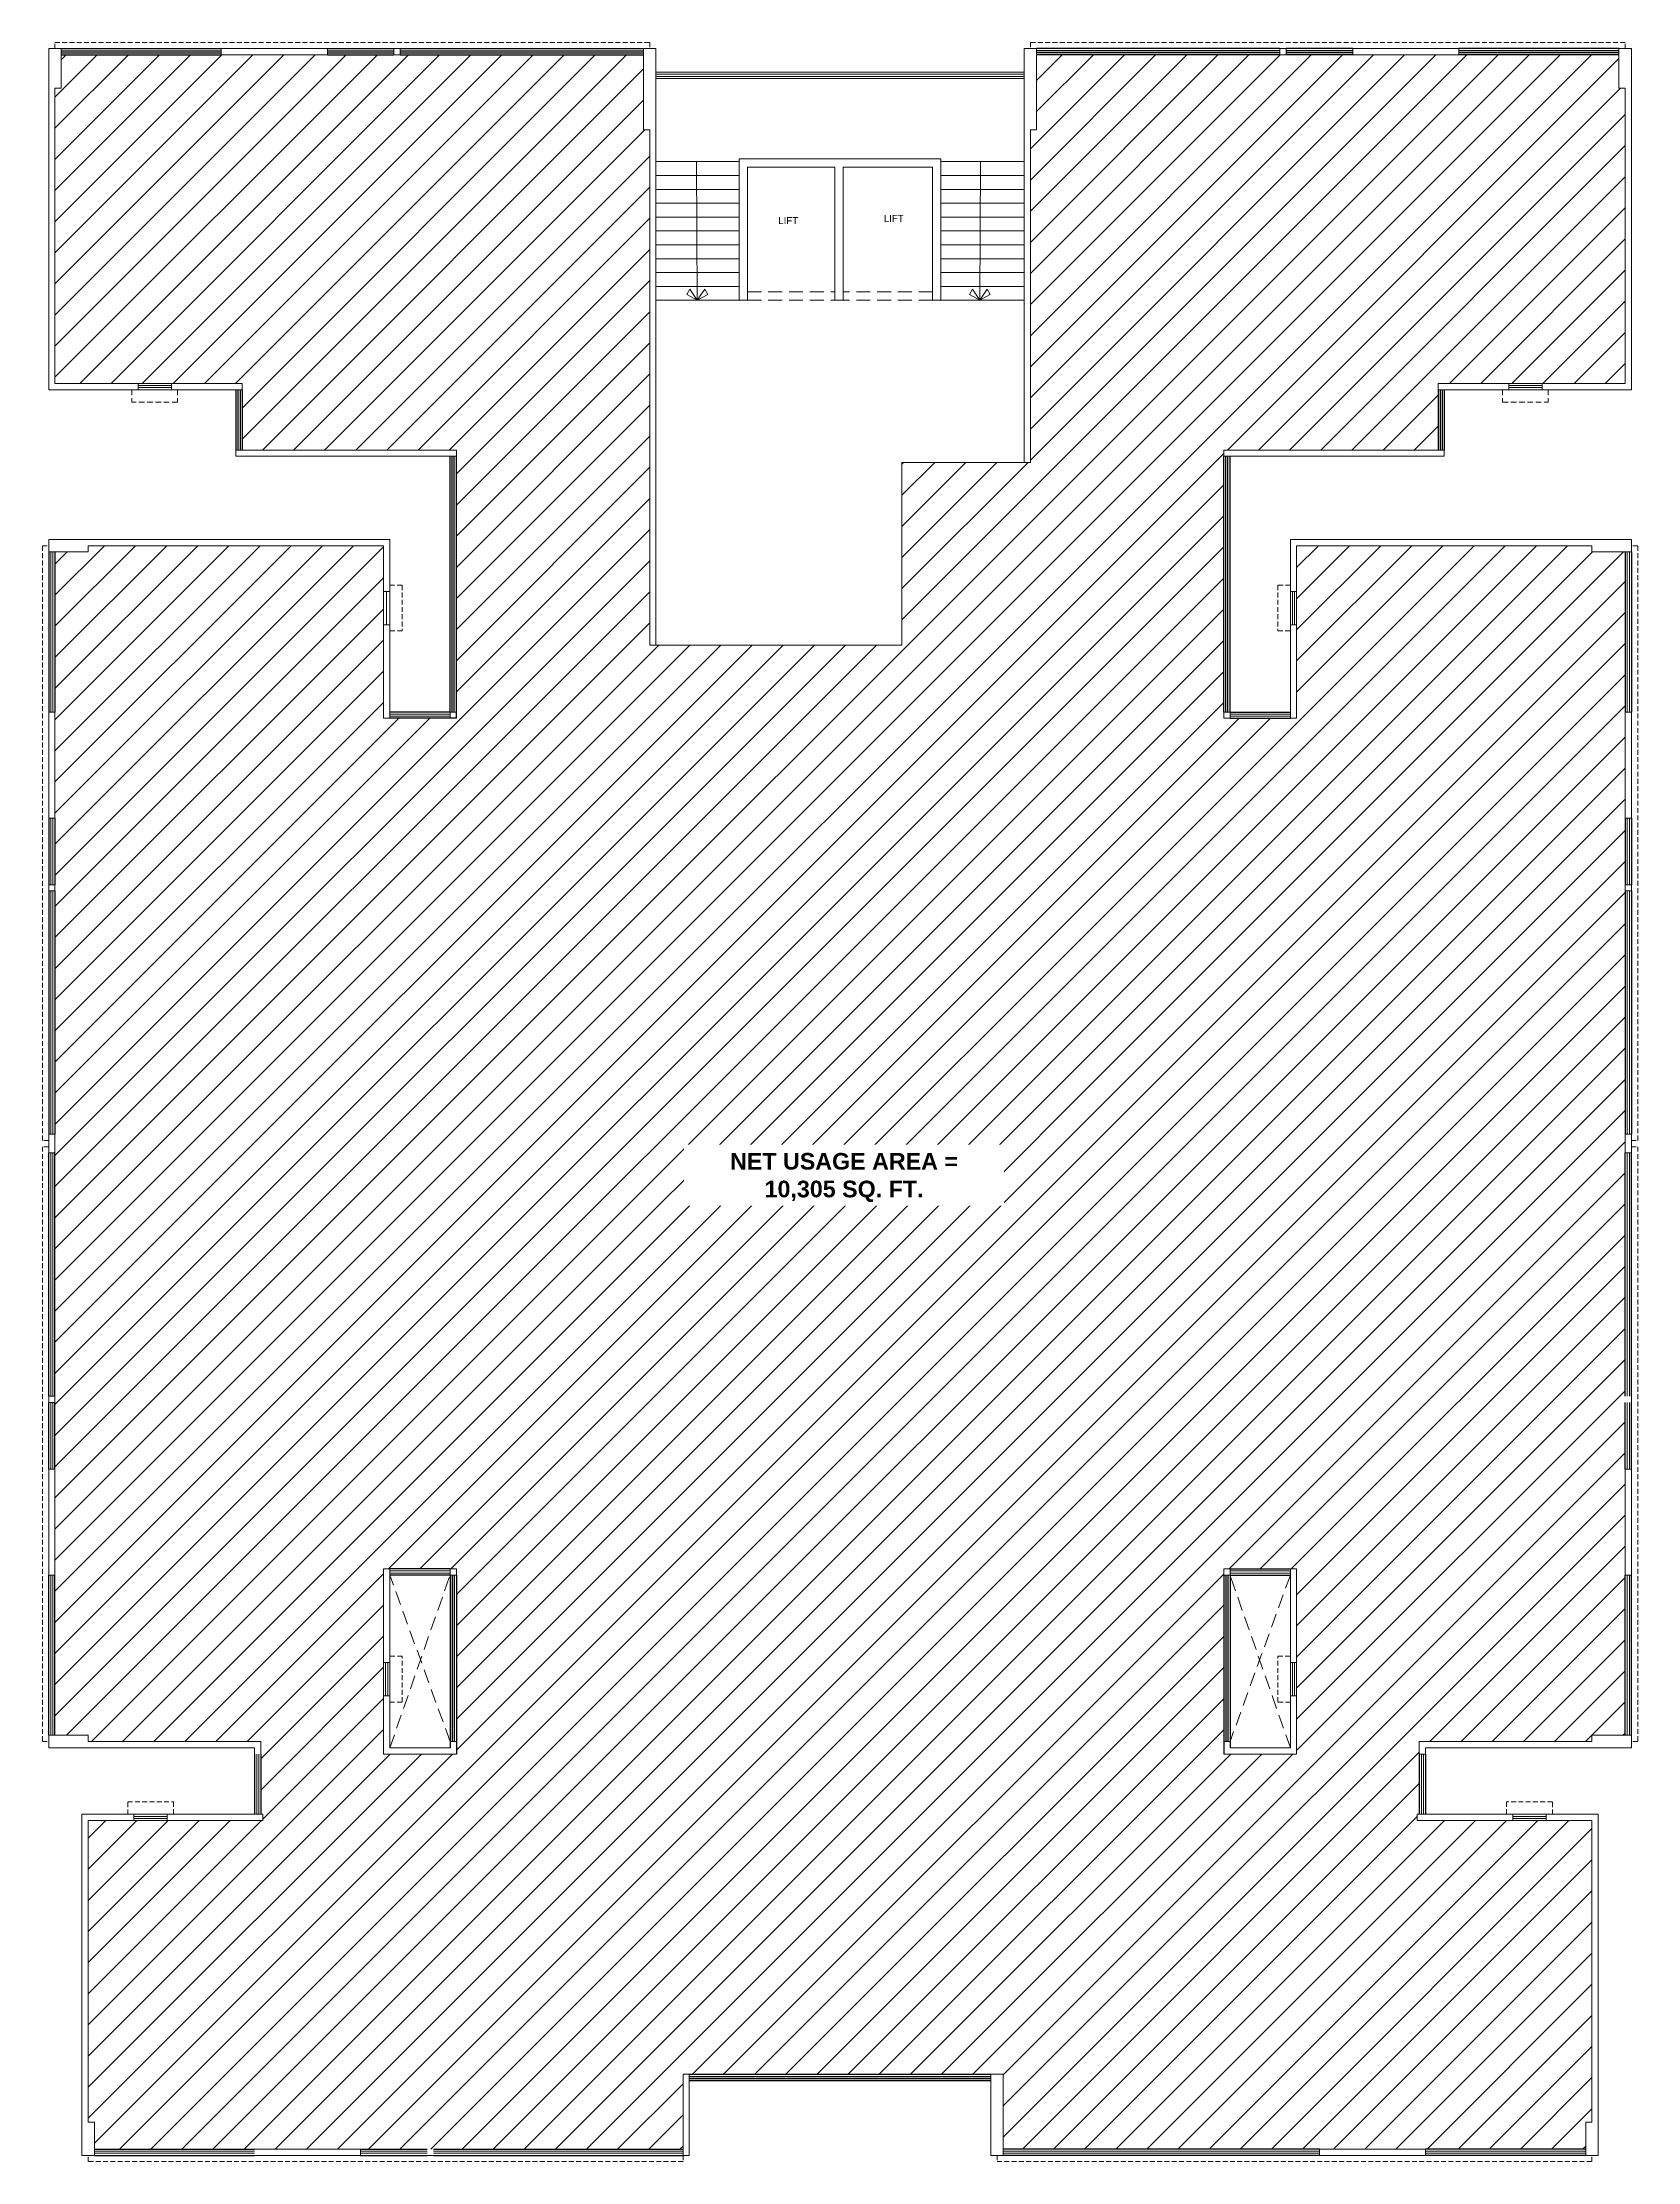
# Model space of a CAD drawing. Header units: inches. Extents: x 1807 to 67852, y 1160 to 20242.
# Drawn here: x 42211 to 43361, y 11978 to 13506 of the extents above; entities that cross this region are included whole.
import ezdxf

# ---------------------------------------------------------------- set-up
doc = ezdxf.new("R2010")
doc.units = ezdxf.units.IN
doc.header["$MEASUREMENT"] = 0
doc.linetypes.add('DASHED', pattern=[0.75, 0.5, -0.25])
doc.layers.get('0').update_dxf_attribs({"lineweight": 20})
for name, color, linetype, lineweight in [('02WINDOW & DOTTED', 8, 'Continuous', 20), ('Nstair', 8, 'Continuous', 20), ('PROJ.', 8, 'DASHED', 20), ('RAILING', 8, 'Continuous', 25), ('Railing 01', 8, 'Continuous', 18), ('SHOP TEXT', 7, 'Continuous', 15), ('text', 7, 'Continuous', 15), ('wall', 7, 'Continuous', 20), ('WALLS', 7, 'Continuous', 20), ('WINDOW', 8, 'Continuous', 15)]:
    doc.layers.add(name, color=color, linetype=linetype, lineweight=lineweight)
doc.styles.add('Krupalu 1', font='arial.ttf')
doc.styles.add('title block', font='')
doc.styles.get('title block').set_extended_font_data('Gulim')

msp = doc.modelspace()

# ---------------------------------------------------------------- texts
at = {"layer": 'SHOP TEXT', "ltscale": 0.1, "style": 'Krupalu 1'}
for p in [(42741.3, 13375.3), (42817.4, 13376.8)]:
    msp.add_text('LIFT', height=5, dxfattribs=at).set_placement(p)

# ---------------------------------------------------------------- hatches: boundary and pattern name
at = {"lineweight": -3}
h = msp.add_hatch(dxfattribs=at)
h.set_pattern_fill('ANSI31', color=256, scale=5)
h.set_pattern_definition([(45, (83477.797, 192302.525), (-11.2253202, 11.2253202), [])])
h.paths.add_polyline_path([(42219.6, 13260.3), (42219.6, 13308.3), (42219.6, 13312.8), (42219.6, 13473.3), (42224.1, 13473.3), (42224.1, 13477.8), (42224.1, 13497.3), (42339.6, 13497.3), (42411.6, 13497.3), (42416.1, 13497.3), (42464.1, 13497.3), (42468.6, 13497.3), (42644.1, 13497.3), (42644.1, 13447.8), (42644.1, 13443.3), (42648.6, 13443.3), (42648.6, 13071.6), (42653.1, 13071.6), (42830.5, 13071.6), (42830.5, 13203.3), (42918.6, 13203.3), (42923.1, 13203.3), (42923.1, 13443.3), (42927.6, 13443.3), (42927.6, 13447.8), (42927.6, 13497.3), (43103.1, 13497.3), (43107.6, 13497.3), (43155.6, 13497.3), (43232.1, 13497.3), (43347.6, 13497.3), (43347.6, 13477.8), (43347.6, 13477.8), (43347.6, 13473.3), (43352.1, 13473.3), (43352.1, 13312.8), (43352.1, 13308.3), (43352.1, 13260.3), (43292.1, 13260.3), (43268.1, 13260.3), (43217.1, 13260.3), (43217.1, 13255.8), (43217.1, 13212.3), (43062.6, 13212.3), (43062.6, 13207.8), (43062.6, 13023.3), (43062.6, 13018.8), (43067.1, 13018.8), (43110.6, 13018.8), (43115.1, 13018.8), (43115.1, 13086.3), (43115.1, 13110.3), (43115.1, 13143.3), (43163.1, 13143.3), (43328.1, 13143.3), (43328.1, 13138.8), (43332.6, 13138.8), (43352.1, 13138.8), (43352.1, 13023.3), (43352.1, 12951.3), (43352.1, 12946.8), (43352.1, 12898.8), (43352.1, 12894.3), (43352.1, 12718.8), (43352.1, 12705.3), (43352.1, 12529.8), (43356.6, 12529.8), (43356.6, 12525.3), (43352.1, 12525.3), (43352.1, 12477.3), (43352.1, 12472.8), (43352.1, 12400.8), (43352.1, 12285.3), (43332.6, 12285.3), (43328.1, 12285.3), (43328.1, 12280.8), (43203.6, 12280.8), (43203.6, 12271.8), (43203.6, 12228.3), (43202.1, 12228.3), (43202.1, 12223.8), (43271.1, 12223.8), (43295.1, 12223.8), (43328.1, 12223.8), (43328.1, 12006.3), (43323.6, 12006.3), (43323.6, 11986.8), (43208.1, 11986.8), (43136.1, 11986.8), (43131.6, 11986.8), (43074.6, 11986.8), (42903.6, 11986.8), (42903.6, 12036.3), (42903.6, 12036.3), (42903.6, 12040.8), (42899.1, 12040.8), (42899.1, 12040.8), (42894.6, 12040.8), (42677.1, 12040.8), (42672.6, 12040.8), (42672.6, 11986.8), (42488.1, 11986.8), (42440.1, 11986.8), (42435.6, 11986.8), (42363.6, 11986.8), (42248.1, 11986.8), (42248.1, 12006.3), (42243.6, 12006.3), (42243.6, 12223.8), (42300.6, 12223.8), (42369.6, 12223.8), (42369.6, 12228.3), (42368.1, 12228.3), (42368.1, 12271.8), (42368.1, 12271.8), (42368.1, 12280.8), (42243.6, 12280.8), (42243.6, 12285.3), (42239.1, 12285.3), (42219.6, 12285.3), (42219.6, 12400.8), (42219.6, 12477.3), (42219.6, 12525.3), (42219.6, 12529.8), (42219.6, 12705.3), (42219.6, 12718.8), (42219.6, 12894.3), (42219.6, 12898.8), (42219.6, 12946.8), (42219.6, 12951.3), (42219.6, 13023.3), (42219.6, 13138.8), (42239.1, 13138.8), (42243.6, 13138.8), (42243.6, 13143.3), (42404.1, 13143.3), (42408.6, 13143.3), (42456.6, 13143.3), (42456.6, 13110.4), (42456.6, 13086.4), (42458.8, 13086.4), (42458.8, 13086.3), (42456.6, 13086.3), (42456.6, 13018.8), (42461.1, 13018.8), (42509.1, 13018.8), (42509.1, 13207.8), (42509.1, 13212.3), (42354.6, 13212.3), (42354.6, 13255.8), (42354.6, 13260.3), (42303.6, 13260.3), (42279.6, 13260.3)])
h.paths.add_polyline_path([(43062.6, 12271.8), (43115.1, 12271.8), (43115.1, 12313.8), (43115.1, 12337.8), (43115.1, 12405.3), (43110.6, 12405.3), (43067.1, 12405.3), (43062.6, 12405.3), (43062.6, 12400.8)], flags=16)
h.paths.add_polyline_path([(43067.1, 12280.8), (43067.1, 12276.3), (43110.6, 12276.3), (43110.6, 12313.8), (43113.6, 12313.8), (43113.6, 12337.8), (43110.6, 12337.8), (43110.6, 12400.8), (43067.1, 12400.8), (43067.1, 12280.8)], flags=0)
h.paths.add_polyline_path([(42456.6, 12271.8), (42509.1, 12271.8), (42509.1, 12400.8), (42509.1, 12405.3), (42504.6, 12405.3), (42461.1, 12405.3), (42456.6, 12405.3), (42456.6, 12337.8), (42456.6, 12313.8), (42456.6, 12271.8)], flags=16)
h.paths.add_polyline_path([(42458.1, 12313.8), (42461.1, 12313.8), (42461.1, 12276.3), (42504.6, 12276.3), (42504.6, 12400.8), (42461.1, 12400.8), (42461.1, 12337.8), (42458.1, 12337.8)], flags=0)

# ---------------------------------------------------------------- linework, layer by layer
at = {"layer": '02WINDOW & DOTTED'}
for p, q in [((42918.6, 13484.8), (42652.9, 13484.8)), ((42918.6, 13483.3), (42652.9, 13483.3)), ((42918.6, 13481.8), (42652.9, 13481.8)), ((42918.6, 13480.3), (42652.9, 13480.3))]:
    msp.add_line(p, q, dxfattribs=at)
at = {"layer": '02WINDOW & DOTTED', "linetype": 'DASHED', "ltscale": 20}
for p, q in [((42719.1, 13326.3), (42782.1, 13326.3)), ((42719.1, 13320.3), (42782.1, 13320.3)), ((42852.6, 13326.3), (42788.1, 13326.3)), ((42852.6, 13320.3), (42788.1, 13320.3)), ((42504.6, 12280.8), (42461.1, 12400.8)), ((42461.1, 12276.3), (42504.6, 12400.8)), ((43110.6, 12276.3), (43067.1, 12400.8)), ((43110.6, 12400.8), (43067.1, 12280.8))]:
    msp.add_line(p, q, dxfattribs=at)
at = {"layer": 'Nstair', "ltscale": 10}
for p, q in [((42713.1, 13420.3), (42653.1, 13420.3)), ((42682.3, 13420.3), (42682.8, 13320.3)), ((42858.6, 13420.3), (42918.6, 13420.3)), ((42887.1, 13420.3), (42886.6, 13320.3)), ((42713.1, 13410.3), (42653.1, 13410.3)), ((42858.6, 13410.3), (42918.6, 13410.3)), ((42713.1, 13400.3), (42653.1, 13400.3)), ((42713.1, 13390.3), (42653.1, 13390.3)), ((42858.6, 13400.3), (42918.6, 13400.3)), ((42858.6, 13390.3), (42918.6, 13390.3)), ((42713.1, 13380.3), (42653.1, 13380.3)), ((42858.6, 13380.3), (42918.6, 13380.3)), ((42713.1, 13370.3), (42653.1, 13370.3)), ((42713.1, 13360.3), (42653.1, 13360.3)), ((42858.6, 13370.3), (42918.6, 13370.3)), ((42858.6, 13360.3), (42918.6, 13360.3)), ((42713.1, 13350.3), (42653.1, 13350.3)), ((42858.6, 13350.3), (42918.6, 13350.3)), ((42713.1, 13340.3), (42653.1, 13340.3)), ((42713.1, 13330.3), (42653.1, 13330.3)), ((42858.6, 13340.3), (42918.6, 13340.3)), ((42858.6, 13330.3), (42918.6, 13330.3)), ((42713.1, 13320.3), (42653.1, 13320.3)), ((42675.3, 13324.5), (42677.4, 13328.4)), ((42682.8, 13320.3), (42675.3, 13324.5)), ((42677.4, 13328.4), (42682.8, 13320.3)), ((42688.2, 13328.4), (42682.8, 13320.3)), ((42682.8, 13320.3), (42690.4, 13324.5)), ((42690.4, 13324.5), (42688.2, 13328.4)), ((42858.6, 13320.3), (42918.6, 13320.3)), ((42879.1, 13324.5), (42881.3, 13328.4)), ((42886.6, 13320.3), (42879.1, 13324.5)), ((42881.3, 13328.4), (42886.6, 13320.3)), ((42892, 13328.4), (42886.6, 13320.3)), ((42886.6, 13320.3), (42894.2, 13324.5)), ((42894.2, 13324.5), (42892, 13328.4))]:
    msp.add_line(p, q, dxfattribs=at)
at = {"layer": 'PROJ.', "ltscale": 8}
for p, q in [((42275.1, 13255.8), (42275.1, 13246.8)), ((42308.1, 13255.8), (42308.1, 13246.8)), ((43263.6, 13255.8), (43263.6, 13246.8)), ((43296.6, 13255.8), (43296.6, 13246.8)), ((42308.1, 13246.8), (42275.1, 13246.8)), ((43263.6, 13246.8), (43296.6, 13246.8))]:
    msp.add_line(p, q, dxfattribs=at)
at = {"layer": 'PROJ.', "ltscale": 7}
for points in [[(42219.6, 13501.8), (42219.6, 13506.3), (42648.6, 13506.3), (42648.6, 13501.8)], [(43352.1, 13501.8), (43352.1, 13506.3), (42923.1, 13506.3), (42923.1, 13501.8)], [(42215.1, 12714.3), (42210.6, 12714.3), (42210.6, 13143.3), (42215.1, 13143.3)], [(43356.6, 12714.3), (43361.1, 12714.3), (43361.1, 13143.3), (43356.6, 13143.3)], [(42461.1, 13114.8), (42470.1, 13114.8), (42470.1, 13081.8), (42461.1, 13081.8)], [(43110.6, 13114.8), (43101.6, 13114.8), (43101.6, 13081.8), (43110.6, 13081.8)], [(42215.1, 12709.8), (42210.6, 12709.8), (42210.6, 12280.8), (42215.1, 12280.8)], [(43356.6, 12709.8), (43361.1, 12709.8), (43361.1, 12280.8), (43356.6, 12280.8)], [(42461.1, 12309.3), (42470.1, 12309.3), (42470.1, 12342.3), (42461.1, 12342.3)], [(43110.6, 12309.3), (43101.6, 12309.3), (43101.6, 12342.3), (43110.6, 12342.3)], [(42272.1, 12228.3), (42272.1, 12237.3), (42305.1, 12237.3), (42305.1, 12228.3)], [(43299.6, 12228.3), (43299.6, 12237.3), (43266.6, 12237.3), (43266.6, 12228.3)], [(42672.6, 11982.3), (42672.6, 11977.8), (42243.6, 11977.8), (42243.6, 11982.3)], [(42899.1, 11982.3), (42899.1, 11977.8), (43328.1, 11977.8), (43328.1, 11982.3)]]:
    msp.add_lwpolyline(points, dxfattribs=at)
at = {"layer": 'RAILING'}
for p, q in [((42224.1, 13501.8), (42339.6, 13501.8)), ((42224.1, 13500.3), (42339.6, 13500.3)), ((42224.1, 13498.8), (42339.6, 13498.8)), ((42224.1, 13497.3), (42339.6, 13497.3)), ((42416.1, 13501.8), (42464.1, 13501.8)), ((42416.1, 13500.3), (42464.1, 13500.3)), ((42416.1, 13498.8), (42464.1, 13498.8)), ((42416.1, 13497.3), (42464.1, 13497.3)), ((42468.6, 13501.8), (42644.1, 13501.8)), ((42468.6, 13500.3), (42644.1, 13500.3)), ((42468.6, 13498.8), (42644.1, 13498.8)), ((42468.6, 13497.3), (42644.1, 13497.3)), ((43103.1, 13501.8), (42927.6, 13501.8)), ((43103.1, 13500.3), (42927.6, 13500.3)), ((43103.1, 13498.8), (42927.6, 13498.8)), ((43103.1, 13497.3), (42927.6, 13497.3)), ((43155.6, 13501.8), (43107.6, 13501.8)), ((43155.6, 13500.3), (43107.6, 13500.3)), ((43155.6, 13498.8), (43107.6, 13498.8)), ((43155.6, 13497.3), (43107.6, 13497.3)), ((43347.6, 13501.8), (43232.1, 13501.8)), ((43347.6, 13500.3), (43232.1, 13500.3)), ((43347.6, 13498.8), (43232.1, 13498.8)), ((43347.6, 13497.3), (43232.1, 13497.3)), ((42350.1, 13255.8), (42350.1, 13212.3)), ((42351.6, 13255.8), (42351.6, 13212.3)), ((42353.1, 13255.8), (42353.1, 13212.3)), ((42354.6, 13255.8), (42354.6, 13212.3)), ((43217.1, 13255.8), (43217.1, 13212.3)), ((43218.6, 13255.8), (43218.6, 13212.3)), ((43220.1, 13255.8), (43220.1, 13212.3)), ((43221.6, 13255.8), (43221.6, 13212.3)), ((42504.6, 13023.3), (42504.6, 13207.8)), ((42506.1, 13023.3), (42506.1, 13207.8)), ((42507.6, 13023.3), (42507.6, 13207.8)), ((42509.1, 13018.8), (42509.1, 13207.8)), ((43062.6, 13023.3), (43062.6, 13207.8)), ((43064.1, 13023.3), (43064.1, 13207.8)), ((43065.6, 13023.3), (43065.6, 13207.8)), ((43067.1, 13023.3), (43067.1, 13207.8)), ((42215.1, 13138.8), (42215.1, 13023.3)), ((42219.6, 13138.8), (42219.6, 13023.3)), ((43352.1, 13138.8), (43352.1, 13023.3)), ((43356.6, 13138.8), (43356.6, 13023.3)), ((42504.6, 13023.3), (42461.1, 13023.3)), ((43067.1, 13023.3), (43110.6, 13023.3)), ((42509.1, 13018.8), (42461.1, 13018.8)), ((43067.1, 13018.8), (43110.6, 13018.8)), ((42215.1, 12946.8), (42215.1, 12898.8)), ((42219.6, 12946.8), (42219.6, 12898.8)), ((43352.1, 12946.8), (43352.1, 12898.8)), ((43356.6, 12946.8), (43356.6, 12898.8)), ((42215.1, 12894.3), (42215.1, 12718.8)), ((42219.6, 12894.3), (42219.6, 12718.8)), ((43352.1, 12894.3), (43352.1, 12718.8)), ((43356.6, 12894.3), (43356.6, 12718.8)), ((42215.1, 12529.8), (42215.1, 12705.3)), ((42219.6, 12529.8), (42219.6, 12705.3)), ((43352.1, 12529.8), (43352.1, 12705.3)), ((43356.6, 12529.8), (43356.6, 12705.3)), ((42215.1, 12477.3), (42215.1, 12525.3)), ((42219.6, 12477.3), (42219.6, 12525.3)), ((43352.1, 12477.3), (43352.1, 12525.3)), ((43356.6, 12477.3), (43356.6, 12525.3)), ((42215.1, 12285.3), (42215.1, 12400.8)), ((42219.6, 12285.3), (42219.6, 12400.8)), ((42504.6, 12405.3), (42461.1, 12405.3)), ((42504.6, 12400.8), (42461.1, 12400.8)), ((42504.6, 12400.8), (42504.6, 12276.3)), ((42506.1, 12400.8), (42506.1, 12280.8)), ((42507.6, 12400.8), (42507.6, 12280.8)), ((42509.1, 12400.8), (42509.1, 12271.8)), ((43062.6, 12400.8), (43062.6, 12271.8)), ((43064.1, 12400.8), (43064.1, 12280.8)), ((43065.6, 12400.8), (43065.6, 12280.8)), ((43067.1, 12405.3), (43110.6, 12405.3)), ((43067.1, 12400.8), (43110.6, 12400.8)), ((43067.1, 12400.8), (43067.1, 12276.3)), ((43352.1, 12285.3), (43352.1, 12400.8)), ((43356.6, 12285.3), (43356.6, 12400.8)), ((42363.6, 12271.8), (42363.6, 12228.3)), ((42368.1, 12271.8), (42368.1, 12228.3)), ((43203.6, 12271.8), (43203.6, 12228.3)), ((43208.1, 12271.8), (43208.1, 12228.3)), ((42677.1, 12040.8), (42894.6, 12040.8)), ((42677.1, 12039.3), (42894.6, 12039.3)), ((42677.1, 12037.8), (42894.6, 12037.8)), ((42677.1, 12036.3), (42894.6, 12036.3)), ((42677.1, 12036.3), (42894.6, 12036.3)), ((42248.1, 11986.8), (42363.6, 11986.8)), ((42440.1, 11986.8), (42488.1, 11986.8)), ((42492.6, 11986.8), (42672.6, 11986.8)), ((43074.6, 11986.8), (42903.6, 11986.8)), ((43131.6, 11986.8), (43074.6, 11986.8)), ((43323.6, 11986.8), (43208.1, 11986.8)), ((42248.1, 11982.3), (42363.6, 11982.3)), ((42440.1, 11982.3), (42488.1, 11982.3)), ((42492.6, 11982.3), (42672.6, 11982.3)), ((43074.6, 11982.3), (42903.6, 11982.3)), ((43131.6, 11982.3), (43074.6, 11982.3)), ((43323.6, 11982.3), (43208.1, 11982.3))]:
    msp.add_line(p, q, dxfattribs=at)
at = {"layer": 'Railing 01'}
for p, q in [((42216.6, 13138.8), (42216.6, 13023.3)), ((42218.1, 13138.8), (42218.1, 13023.3)), ((43353.6, 13138.8), (43353.6, 13023.3)), ((43355.1, 13138.8), (43355.1, 13023.3)), ((42504.6, 13021.8), (42461.1, 13021.8)), ((42504.6, 13020.3), (42461.1, 13020.3)), ((43067.1, 13021.8), (43110.6, 13021.8)), ((43067.1, 13020.3), (43110.6, 13020.3)), ((42216.6, 12946.8), (42216.6, 12898.8)), ((42218.1, 12946.8), (42218.1, 12898.8)), ((43353.6, 12946.8), (43353.6, 12898.8)), ((43355.1, 12946.8), (43355.1, 12898.8)), ((42216.6, 12894.3), (42216.6, 12718.8)), ((42218.1, 12894.3), (42218.1, 12718.8)), ((43353.6, 12894.3), (43353.6, 12718.8)), ((43355.1, 12894.3), (43355.1, 12718.8)), ((42216.6, 12529.8), (42216.6, 12705.3)), ((42218.1, 12529.8), (42218.1, 12705.3)), ((43353.6, 12529.8), (43353.6, 12705.3)), ((43355.1, 12529.8), (43355.1, 12705.3)), ((42216.6, 12477.3), (42216.6, 12525.3)), ((42218.1, 12477.3), (42218.1, 12525.3)), ((43353.6, 12477.3), (43353.6, 12525.3)), ((43355.1, 12477.3), (43355.1, 12525.3)), ((42216.6, 12285.3), (42216.6, 12400.8)), ((42218.1, 12285.3), (42218.1, 12400.8)), ((42504.6, 12403.8), (42461.1, 12403.8)), ((42504.6, 12402.3), (42461.1, 12402.3)), ((43067.1, 12403.8), (43110.6, 12403.8)), ((43067.1, 12402.3), (43110.6, 12402.3)), ((43353.6, 12285.3), (43353.6, 12400.8)), ((43355.1, 12285.3), (43355.1, 12400.8)), ((42365.1, 12271.8), (42365.1, 12228.3)), ((42366.6, 12271.8), (42366.6, 12228.3)), ((43205.1, 12271.8), (43205.1, 12228.3)), ((43206.6, 12271.8), (43206.6, 12228.3)), ((42248.1, 11985.3), (42363.6, 11985.3)), ((42248.1, 11983.8), (42363.6, 11983.8)), ((42440.1, 11985.3), (42488.1, 11985.3)), ((42440.1, 11983.8), (42488.1, 11983.8)), ((42492.6, 11985.3), (42672.6, 11985.3)), ((42492.6, 11983.8), (42672.6, 11983.8)), ((43074.6, 11985.3), (42903.6, 11985.3)), ((43074.6, 11983.8), (42903.6, 11983.8)), ((43131.6, 11985.3), (43074.6, 11985.3)), ((43131.6, 11983.8), (43074.6, 11983.8)), ((43323.6, 11985.3), (43208.1, 11985.3)), ((43323.6, 11983.8), (43208.1, 11983.8))]:
    msp.add_line(p, q, dxfattribs=at)
at = {"layer": 'wall'}
for p, q in [((42215.1, 13501.8), (42215.1, 13255.8)), ((42215.1, 13501.8), (42224.1, 13501.8)), ((42224.1, 13477.8), (42224.1, 13501.8)), ((42339.6, 13501.8), (42339.6, 13497.3)), ((42339.6, 13501.8), (42416.1, 13501.8)), ((42339.6, 13497.3), (42411.6, 13497.3)), ((42411.6, 13497.3), (42411.6, 13497.3)), ((42416.1, 13497.3), (42411.6, 13497.3)), ((42416.1, 13501.8), (42416.1, 13497.3)), ((42464.1, 13501.8), (42464.1, 13501.8)), ((42464.1, 13501.8), (42468.6, 13501.8)), ((42644.1, 13501.8), (42644.1, 13447.8)), ((42644.1, 13501.8), (42653.1, 13501.8)), ((42653.1, 13501.8), (42653.1, 13071.6)), ((42918.6, 13501.8), (42918.6, 13203.3)), ((42927.6, 13501.8), (42918.6, 13501.8)), ((42927.6, 13501.8), (42927.6, 13447.8)), ((43103.1, 13501.8), (43103.1, 13497.3)), ((43107.6, 13501.8), (43103.1, 13501.8)), ((43107.6, 13501.8), (43107.6, 13497.3)), ((43155.6, 13501.8), (43155.6, 13497.3)), ((43232.1, 13501.8), (43155.6, 13501.8)), ((43232.1, 13497.3), (43155.6, 13497.3)), ((43232.1, 13501.8), (43232.1, 13497.3)), ((43347.6, 13477.8), (43347.6, 13501.8)), ((43356.6, 13501.8), (43347.6, 13501.8)), ((43356.6, 13501.8), (43356.6, 13255.8)), ((42219.6, 13473.3), (42219.6, 13312.8)), ((42224.1, 13473.3), (42219.6, 13473.3)), ((42224.1, 13473.3), (42224.1, 13477.8)), ((43347.6, 13473.3), (43347.6, 13477.8)), ((43347.6, 13477.8), (43347.6, 13477.8)), ((43347.6, 13473.3), (43352.1, 13473.3)), ((43352.1, 13473.3), (43352.1, 13312.8)), ((42644.1, 13443.3), (42644.1, 13447.8)), ((42644.1, 13447.8), (42644.1, 13447.8)), ((42644.1, 13443.3), (42648.6, 13443.3)), ((42648.6, 13443.3), (42648.6, 13071.6)), ((42923.1, 13443.3), (42923.1, 13203.3)), ((42927.6, 13443.3), (42923.1, 13443.3)), ((42927.6, 13443.3), (42927.6, 13447.8)), ((42927.6, 13447.8), (42927.6, 13447.8)), ((42788.1, 13422.3), (42713.1, 13422.3)), ((42713.1, 13422.3), (42713.1, 13320.3)), ((42782.1, 13422.3), (42858.6, 13422.3)), ((42858.6, 13422.3), (42858.6, 13320.3)), ((42719.1, 13320.3), (42719.1, 13416.3)), ((42719.1, 13416.3), (42782.1, 13416.3)), ((42782.1, 13416.3), (42782.1, 13320.3)), ((42782.1, 13320.3), (42782.1, 13416.3)), ((42788.1, 13320.3), (42788.1, 13416.3)), ((42852.6, 13416.3), (42788.1, 13416.3)), ((42788.1, 13416.3), (42788.1, 13320.3)), ((42852.6, 13320.3), (42852.6, 13416.3)), ((42713.1, 13320.3), (42719.1, 13320.3)), ((42782.1, 13320.3), (42788.1, 13320.3)), ((42788.1, 13320.3), (42782.1, 13320.3)), ((42858.6, 13320.3), (42852.6, 13320.3)), ((42219.6, 13312.8), (42219.6, 13308.3)), ((42219.6, 13312.8), (42219.6, 13312.8)), ((42219.6, 13308.3), (42219.6, 13308.3)), ((42219.6, 13308.3), (42219.6, 13260.3)), ((43352.1, 13312.8), (43352.1, 13308.3)), ((43352.1, 13312.8), (43352.1, 13312.8)), ((43352.1, 13308.3), (43352.1, 13308.3)), ((43352.1, 13308.3), (43352.1, 13260.3)), ((42279.6, 13255.8), (42215.1, 13255.8)), ((42279.6, 13260.3), (42219.6, 13260.3)), ((42279.6, 13260.3), (42279.6, 13255.8)), ((42303.6, 13260.3), (42303.6, 13255.8)), ((42354.6, 13260.3), (42303.6, 13260.3)), ((42354.6, 13255.8), (42303.6, 13255.8)), ((42308.1, 13260.3), (42308.1, 13260.3)), ((42354.6, 13260.3), (42354.6, 13255.8)), ((43217.1, 13260.3), (43268.1, 13260.3)), ((43217.1, 13260.3), (43217.1, 13255.8)), ((43217.1, 13255.8), (43268.1, 13255.8)), ((43268.1, 13260.3), (43268.1, 13255.8)), ((43292.1, 13260.3), (43292.1, 13255.8)), ((43292.1, 13260.3), (43352.1, 13260.3)), ((43292.1, 13255.8), (43356.6, 13255.8)), ((42350.1, 13212.3), (42350.1, 13207.8)), ((43221.6, 13212.3), (43221.6, 13207.8)), ((42461.1, 13147.8), (42215.1, 13147.8)), ((42215.1, 13138.8), (42215.1, 13147.8)), ((42461.1, 13110.3), (42461.1, 13147.8)), ((43110.6, 13147.8), (43356.6, 13147.8)), ((43110.6, 13110.3), (43110.6, 13147.8)), ((43356.6, 13138.8), (43356.6, 13147.8)), ((42239.1, 13138.8), (42215.1, 13138.8)), ((42239.1, 13138.8), (42239.1, 13138.8)), ((42239.1, 13138.8), (42243.6, 13138.8)), ((42243.6, 13143.3), (42243.6, 13138.8)), ((42404.1, 13143.3), (42243.6, 13143.3)), ((42404.1, 13143.3), (42404.1, 13143.3)), ((42408.6, 13143.3), (42404.1, 13143.3)), ((42408.6, 13143.3), (42408.6, 13143.3)), ((43115.1, 13143.3), (43163.1, 13143.3)), ((43115.1, 13110.3), (43115.1, 13143.3)), ((43163.1, 13143.3), (43328.1, 13143.3)), ((43328.1, 13143.3), (43328.1, 13138.8)), ((43332.6, 13138.8), (43328.1, 13138.8)), ((43332.6, 13138.8), (43356.6, 13138.8)), ((43332.6, 13138.8), (43332.6, 13138.8)), ((42461.1, 13110.3, 2), (42456.6, 13110.3, 2)), ((43110.6, 13110.3), (43115.1, 13110.3)), ((42456.6, 13018.8), (42456.6, 13086.3)), ((42461.1, 13086.3), (42456.6, 13086.3)), ((42461.1, 13018.8), (42461.1, 13086.3)), ((43110.6, 13018.8), (43110.6, 13086.3)), ((43110.6, 13086.3), (43115.1, 13086.3)), ((43115.1, 13018.8), (43115.1, 13086.3)), ((42215.1, 13023.3), (42215.1, 12946.8)), ((42219.6, 13023.3), (42215.1, 13023.3)), ((42219.6, 13023.3), (42219.6, 12951.3)), ((43067.1, 13023.3), (43062.6, 13023.3)), ((43352.1, 13023.3), (43352.1, 12951.3)), ((43352.1, 13023.3), (43356.6, 13023.3)), ((43356.6, 13023.3), (43356.6, 12946.8)), ((42461.1, 13018.8), (42456.6, 13018.8)), ((43110.6, 13018.8), (43115.1, 13018.8)), ((42219.6, 12946.8), (42215.1, 12946.8)), ((42219.6, 12951.3), (42219.6, 12951.3)), ((42219.6, 12951.3), (42219.6, 12946.8)), ((43352.1, 12951.3), (43352.1, 12951.3)), ((43352.1, 12951.3), (43352.1, 12946.8)), ((43352.1, 12946.8), (43356.6, 12946.8)), ((42215.1, 12894.3), (42215.1, 12898.8)), ((43356.6, 12894.3), (43356.6, 12898.8)), ((42215.1, 12718.8), (42215.1, 12709.8)), ((43356.6, 12718.8), (43356.6, 12709.8)), ((42215.1, 12705.3), (42215.1, 12714.3)), ((43356.6, 12705.3), (43356.6, 12714.3)), ((42215.1, 12529.8), (42215.1, 12525.3)), ((43356.6, 12529.8), (43356.6, 12525.3)), ((42215.1, 12400.8), (42215.1, 12477.3)), ((42219.6, 12400.8), (42219.6, 12472.8)), ((43352.1, 12477.3), (43356.6, 12477.3)), ((43352.1, 12472.8), (43352.1, 12477.3)), ((43352.1, 12400.8), (43352.1, 12472.8)), ((43356.6, 12400.8), (43356.6, 12477.3)), ((42461.1, 12405.3), (42456.6, 12405.3)), ((42456.6, 12405.3), (42456.6, 12337.8)), ((42461.1, 12405.3), (42461.1, 12337.8)), ((42504.6, 12400.8), (42509.1, 12400.8)), ((43067.1, 12400.8), (43062.6, 12400.8)), ((43110.6, 12405.3), (43115.1, 12405.3)), ((43110.6, 12405.3), (43110.6, 12337.8)), ((43115.1, 12405.3), (43115.1, 12337.8)), ((43352.1, 12405.3), (43352.1, 12405.3)), ((43352.1, 12400.8), (43356.6, 12400.8)), ((42461.1, 12337.8), (42456.6, 12337.8)), ((43110.6, 12337.8), (43115.1, 12337.8)), ((42461.1, 12313.8), (42456.6, 12313.8)), ((42456.6, 12313.8), (42456.6, 12271.8)), ((42461.1, 12313.8), (42461.1, 12276.3)), ((43110.6, 12313.8), (43115.1, 12313.8)), ((43110.6, 12313.8), (43110.6, 12276.3)), ((43115.1, 12313.8), (43115.1, 12271.8)), ((42239.1, 12285.3), (42215.1, 12285.3)), ((42215.1, 12285.3), (42215.1, 12276.3)), ((42363.6, 12276.3), (42215.1, 12276.3)), ((42239.1, 12285.3), (42239.1, 12285.3)), ((42239.1, 12285.3), (42243.6, 12285.3)), ((42243.6, 12280.8), (42243.6, 12285.3)), ((42368.1, 12280.8), (42243.6, 12280.8)), ((42363.6, 12271.8), (42363.6, 12276.3)), ((42363.6, 12271.8), (42363.6, 12276.3)), ((42368.1, 12271.8), (42368.1, 12280.8)), ((42461.1, 12276.3), (42504.6, 12276.3)), ((43110.6, 12276.3), (43067.1, 12276.3)), ((43203.6, 12280.8), (43328.1, 12280.8)), ((43203.6, 12271.8), (43203.6, 12280.8)), ((43208.1, 12271.8), (43208.1, 12276.3)), ((43208.1, 12276.3), (43356.6, 12276.3)), ((43328.1, 12280.8), (43328.1, 12285.3)), ((43332.6, 12285.3), (43328.1, 12285.3)), ((43332.6, 12285.3), (43356.6, 12285.3)), ((43332.6, 12285.3), (43332.6, 12285.3)), ((43356.6, 12285.3), (43356.6, 12276.3)), ((42456.6, 12271.8), (42509.1, 12271.8)), ((43115.1, 12271.8), (43062.6, 12271.8)), ((43208.1, 12271.8), (43203.6, 12271.8)), ((42239.1, 12228.3), (42239.1, 11982.3)), ((42276.6, 12228.3), (42239.1, 12228.3)), ((42276.6, 12228.3), (42276.6, 12223.8)), ((42369.6, 12228.3), (42300.6, 12228.3)), ((42300.6, 12228.3), (42300.6, 12223.8)), ((42369.6, 12228.3), (42369.6, 12223.8)), ((43202.1, 12228.3), (43202.1, 12223.8)), ((43202.1, 12228.3), (43271.1, 12228.3)), ((43271.1, 12228.3), (43271.1, 12223.8)), ((43295.1, 12228.3), (43295.1, 12223.8)), ((43295.1, 12228.3), (43332.6, 12228.3)), ((43332.6, 12228.3), (43332.6, 11982.3)), ((42243.6, 12223.8), (42243.6, 12006.3)), ((42276.6, 12223.8), (42243.6, 12223.8)), ((42369.6, 12223.8), (42300.6, 12223.8)), ((43202.1, 12223.8), (43271.1, 12223.8)), ((43295.1, 12223.8), (43328.1, 12223.8)), ((43328.1, 12223.8), (43328.1, 12006.3)), ((42672.6, 12040.8), (42677.1, 12040.8)), ((42672.6, 11982.3), (42672.6, 12040.8)), ((42677.1, 11982.3), (42677.1, 12040.8)), ((42894.6, 11982.3), (42894.6, 12040.8)), ((42899.1, 12040.8), (42894.6, 12040.8)), ((42899.1, 12040.8), (42899.1, 12040.8)), ((42903.6, 12040.8), (42899.1, 12040.8)), ((42903.6, 12040.8), (42903.6, 12036.3)), ((42903.6, 11982.3), (42903.6, 12036.3)), ((42903.6, 12036.3), (42903.6, 12036.3)), ((42248.1, 12006.3), (42248.1, 11982.3)), ((43323.6, 12006.3), (43323.6, 11982.3)), ((42363.6, 11986.8), (42435.6, 11986.8)), ((42435.6, 11986.8), (42435.6, 11986.8)), ((42435.6, 11986.8), (42440.1, 11986.8)), ((42440.1, 11986.8), (42440.1, 11982.3)), ((43131.6, 11986.8), (43131.6, 11982.3)), ((43136.1, 11986.8), (43131.6, 11986.8)), ((43136.1, 11986.8), (43136.1, 11986.8)), ((43208.1, 11986.8), (43136.1, 11986.8)), ((42248.1, 11982.3), (42239.1, 11982.3)), ((42363.6, 11982.3), (42440.1, 11982.3)), ((42492.6, 11982.3), (42488.1, 11982.3)), ((42672.6, 11982.3), (42677.1, 11982.3)), ((42903.6, 11982.3), (42894.6, 11982.3)), ((43208.1, 11982.3), (43131.6, 11982.3)), ((43323.6, 11982.3), (43332.6, 11982.3))]:
    msp.add_line(p, q, dxfattribs=at)
for points in [[(42354.6, 13212.3), (42350.1, 13212.3)], [(42350.1, 13207.8), (42509.1, 13207.8)], [(43221.6, 13207.8), (43062.6, 13207.8), (43062.6, 13212.3), (43221.6, 13212.3)]]:
    msp.add_lwpolyline(points, dxfattribs=at)
at = {"layer": 'WALLS'}
for p, q in [((42830.5, 13071.6), (42830.5, 13203.3)), ((42830.5, 13203.3), (42918.6, 13203.3)), ((42923.1, 13203.3), (42918.6, 13203.3)), ((42648.6, 13071.6), (42653.1, 13071.6)), ((42653.1, 13071.6), (42830.5, 13071.6)), ((42243.5, 12223.8), (42369.6, 12223.8)), ((42248.1, 12223.8), (42369.6, 12223.8)), ((42369.6, 11986.8), (42248.1, 11986.8))]:
    msp.add_line(p, q, dxfattribs=at)
for points in [[(42468.6, 13497.3), (42464.1, 13497.3), (42464.1, 13501.8), (42468.6, 13501.8)], [(42509.1, 13207.8), (42350.1, 13207.8), (42350.1, 13212.3), (42509.1, 13212.3)], [(42509.1, 13023.3), (42504.6, 13023.3), (42504.6, 13018.8), (42509.1, 13018.8)], [(43062.6, 13023.3), (43067.1, 13023.3), (43067.1, 13018.8), (43062.6, 13018.8)], [(42219.6, 12894.3), (42215.1, 12894.3), (42215.1, 12898.8), (42219.6, 12898.8)], [(43352.1, 12898.8), (43356.6, 12898.8), (43356.6, 12894.3), (43352.1, 12894.3)], [(42219.6, 12705.3), (42215.1, 12705.3), (42215.1, 12718.8), (42219.6, 12718.8)], [(43352.1, 12718.8), (43356.6, 12718.8), (43356.6, 12705.3), (43352.1, 12705.3)], [(42219.6, 12525.3), (42215.1, 12525.3), (42215.1, 12529.8), (42219.6, 12529.8)], [(42215.1, 12477.3), (42219.6, 12477.3), (42219.6, 12400.8), (42215.1, 12400.8)], [(42504.6, 12405.3), (42509.1, 12405.3), (42509.1, 12400.8), (42504.6, 12400.8)], [(43067.1, 12405.3), (43062.6, 12405.3), (43062.6, 12400.8), (43067.1, 12400.8)]]:
    msp.add_lwpolyline(points, close=True, dxfattribs=at)
for points in [[(43103.1, 13497.3), (43107.6, 13497.3)], [(42408.6, 13143.3), (42456.6, 13143.3), (42456.6, 13110.3)], [(42504.6, 12280.8), (42509.1, 12280.8)], [(43067.1, 12280.8), (43062.6, 12280.8)], [(42248.1, 12006.3), (42243.6, 12006.3)], [(43323.6, 12006.3), (43328.1, 12006.3)], [(43208.1, 11986.8), (43208.1, 11982.3)]]:
    msp.add_lwpolyline(points, dxfattribs=at)
at = {"layer": 'WINDOW'}
for p, q in [((42303.6, 13260.3), (42279.6, 13260.3)), ((42303.6, 13258.8), (42279.6, 13258.8)), ((42303.6, 13257.3), (42279.6, 13257.3)), ((42303.6, 13255.8), (42279.6, 13255.8)), ((43268.1, 13260.3), (43292.1, 13260.3)), ((43268.1, 13258.8), (43292.1, 13258.8)), ((43268.1, 13257.3), (43292.1, 13257.3)), ((43268.1, 13255.8), (43292.1, 13255.8)), ((42456.6, 13086.4, -2), (42456.6, 13110.4, -2)), ((42458.8, 13086.2, -2), (42458.8, 13110.3, -2)), ((42461.1, 13086.3), (42461.1, 13110.3)), ((43110.6, 13086.3), (43110.6, 13110.3)), ((43112.1, 13086.3), (43112.1, 13110.3)), ((43113.6, 13086.3), (43113.6, 13110.3)), ((43115.1, 13086.3), (43115.1, 13110.3)), ((42456.6, 12337.8), (42456.6, 12313.8)), ((42458.1, 12337.8), (42458.1, 12313.8)), ((42459.6, 12337.8), (42459.6, 12313.8)), ((42461.1, 12337.8), (42461.1, 12313.8)), ((43110.6, 12337.8), (43110.6, 12313.8)), ((43112.1, 12337.8), (43112.1, 12313.8)), ((43113.6, 12337.8), (43113.6, 12313.8)), ((43115.1, 12337.8), (43115.1, 12313.8)), ((42300.6, 12228.3), (42276.6, 12228.3)), ((43271.1, 12228.3), (43295.1, 12228.3)), ((42300.6, 12226.8), (42276.6, 12226.8)), ((42300.6, 12225.3), (42276.6, 12225.3)), ((42300.6, 12223.8), (42276.6, 12223.8)), ((43271.1, 12226.8), (43295.1, 12226.8)), ((43271.1, 12225.3), (43295.1, 12225.3)), ((43271.1, 12223.8), (43295.1, 12223.8))]:
    msp.add_line(p, q, dxfattribs=at)

msp.set_redraw_order([(e.dxf.handle, doc.entitydb.next_handle()) for e in msp.query("TEXT MTEXT ATTDEF DIMENSION ARC_DIMENSION")])  # texts and dimensions are drawn at this point

# ---------------------------------------------------------------- next in the draw order: texts
at = {"layer": 'text', "insert": (42679.3, 12687.6), "char_height": 12, "width": 218.808, "attachment_point": 4, "style": 'title block', "bg_fill": 2}
msp.add_mtext('\\pxqc;{\\fArial|b1|i0|c0|p34;NET USAGE AREA =\\P10,305 SQ. FT.}', dxfattribs=at)

doc.saveas('drawing.dxf')
